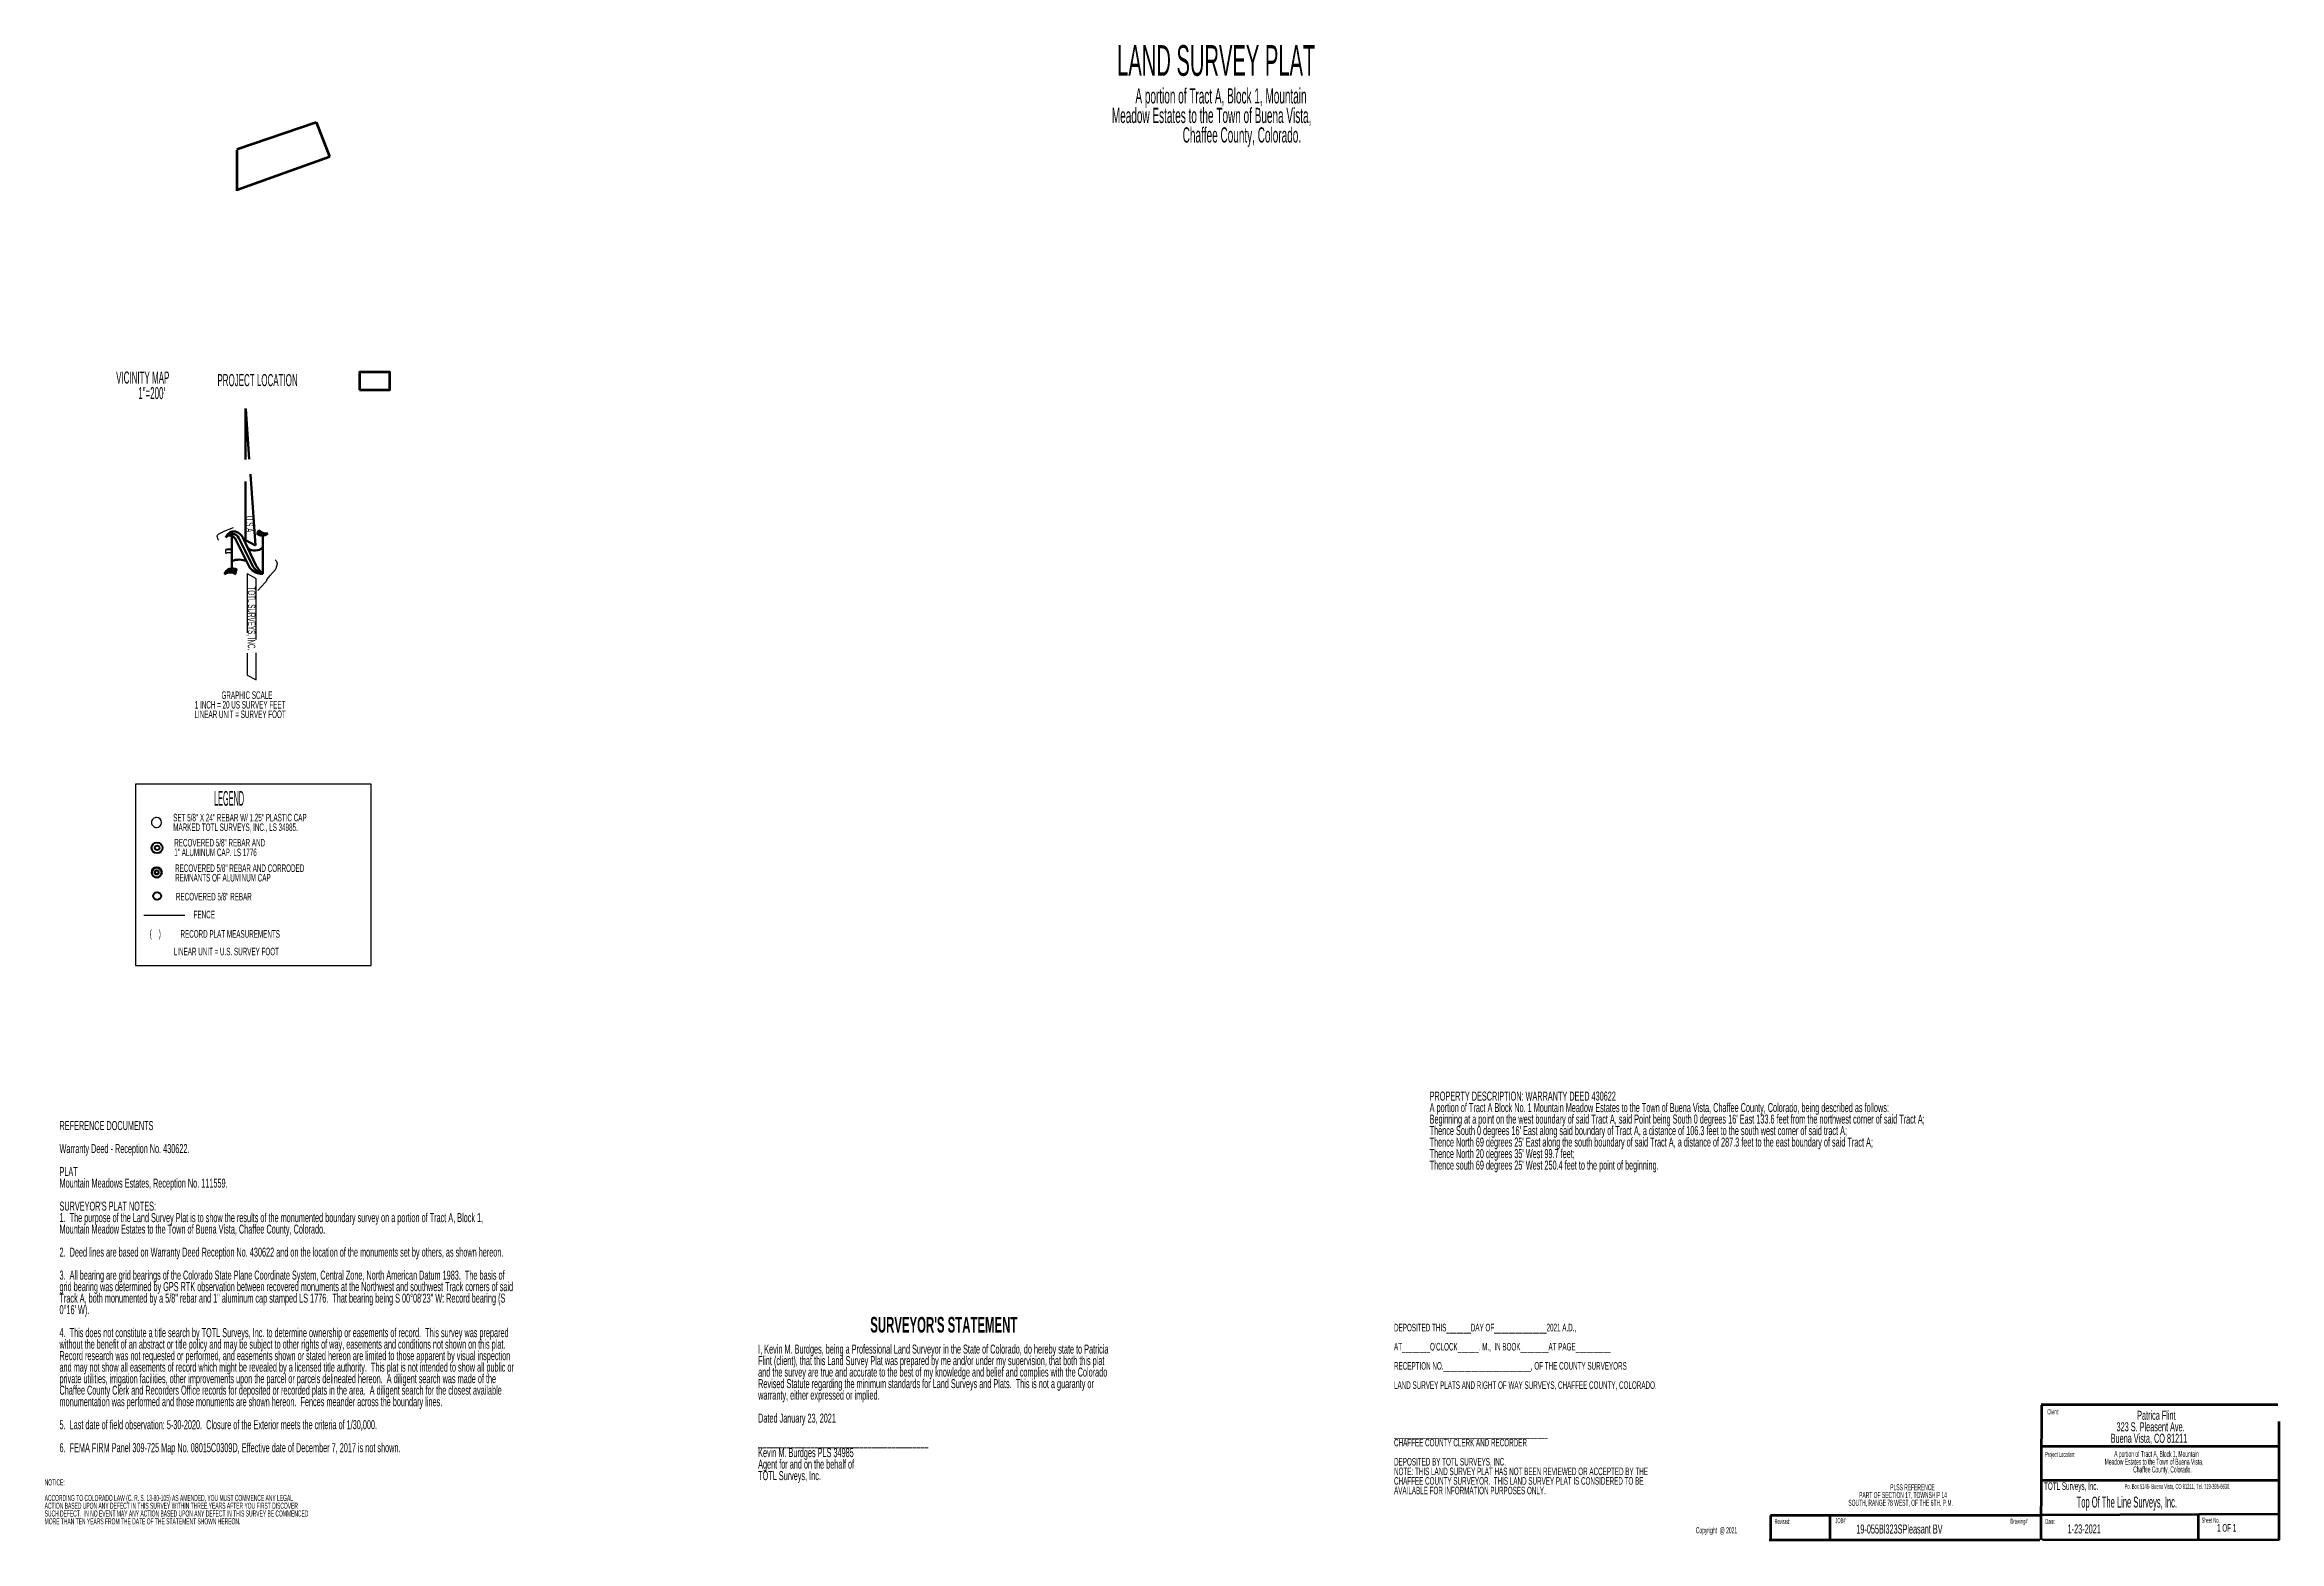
# Paper-space layout 'Layout1' of a CAD drawing. Extents: x -96 to 43, y -3 to 55.
# Drawn here: x -96.03 to -63.01, y 23.04 to 45.16 of the extents above; entities that cross this region are included whole.
import ezdxf

# ---------------------------------------------------------------- set-up
doc = ezdxf.new("R2010")
doc.units = 0
doc.header["$MEASUREMENT"] = 0
for name, color, linetype, true_color in [('Dot_Layer', 7, 'Continuous', 0x000000), ('Fence', 7, 'Continuous', 0xffffff), ('Layout', 5, 'Continuous', 0x0000ff), ('Text', 5, 'Continuous', 0x0000ff)]:
    doc.layers.add(name, color=color, linetype=linetype, true_color=true_color)
doc.styles.add('Arial29', font='arialbd.ttf', dxfattribs={"width": 0.404494, "height": 0.296667})

psp = doc.layouts.get("Layout1")

# ---------------------------------------------------------------- texts
at = {"layer": 'Layout'}
for s, height, width, p in [('LAND SURVEY PLAT', 0.45333, 0.491071, (-80.186, 44.698)), ('A portion of Tract A, Block 1, Mountain ', 0.225, 0.491071, (-79.916, 44.289)), ('Meadow Estates to the Town of Buena Vista, ', 0.225, 0.491071, (-80.264, 44)), ('Chaffee County, Colorado.', 0.225, 0.491071, (-79.217, 43.712)), ('VICINITY MAP', 0.17833, 0.494403, (-94.978, 40.15)), ('PROJECT LOCATION', 0.17833, 0.494403, (-93.481, 40.112)), ('1"=200\'', 0.1783, 0.494403, (-94.651, 39.92)), ('1 INCH = 20 US SURVEY FEET', 0.11167, 0.496988, (-93.815, 35.348)), ('GRAPHIC SCALE', 0.11167, 0.496988, (-93.421, 35.49)), ('LINEAR UNIT = SURVEY FOOT', 0.11167, 0.496988, (-93.82, 35.207)), ('LEGEND', 0.2183, 0.357143, (-93.53, 33.911)), ('RECOVERED 5/8" REBAR AND ', 0.11167, 0.496988, (-94.119, 33.309)), ('1" ALUMINUM CAP. LS 1776', 0.11167, 0.496988, (-94.119, 33.167)), ('RECOVERED 5/8" REBAR AND CORRODED ', 0.11167, 0.496988, (-94.107, 32.933)), ('REMNANTS OF ALUMINUM CAP', 0.11167, 0.496988, (-94.107, 32.792)), ('RECOVERED 5/8" REBAR ', 0.11167, 0.496988, (-94.094, 32.512)), ('(    )', 0.1117, 0.496988, (-94.482, 31.968)), ('RECORD PLAT MEASUREMENTS', 0.11167, 0.496988, (-94.027, 31.961)), ('FENCE', 0.1117, 0.496988, (-93.833, 32.247)), ('LINEAR UNIT = U.S. SURVEY FOOT', 0.11167, 0.496988, (-94.126, 31.701)), ('A portion of Tract A Block No. 1 Mountain Meadow Estates to the Town of Buena Vista, Chaffee County, Colorado, being described as follows:', 0.133333, 0.50505, (-75.568, 29.384)), ('PROPERTY DESCRIPTION: WARRANTY DEED 430622', 0.13333, 0.50505, (-75.568, 29.554)), ('REFERENCE DOCUMENTS', 0.13333, 0.50505, (-95.815, 29.118)), ("Thence South 0 degrees 16' East along said boundary of Tract A, a distance of 106.3 feet to the south west corner of said tract A;", 0.133333, 0.50505, (-75.568, 29.044)), ("Beginning at a point on the west boundary of said Tract A, said Point being South 0 degrees 16' East 133.6 feet from the northwest corner of said Tract A;", 0.133333, 0.50505, (-75.568, 29.214)), ('Warranty Deed - Reception No. 430622.', 0.13333, 0.50505, (-95.815, 28.778)), ("Thence North 69 degrees 25' East along the south boundary of said Tract A, a distance of 287.3 feet to the east boundary of said Tract A;", 0.133333, 0.50505, (-75.568, 28.874)), ("Thence North 20 degrees 35' West 99.7 feet;", 0.13333, 0.50505, (-75.568, 28.704)), ('PLAT ', 0.1333, 0.50505, (-95.815, 28.438)), ('Mountain Meadows Estates, Reception No. 111559.', 0.13333, 0.50505, (-95.815, 28.268)), ("Thence south 69 degrees 25' West 250.4 feet to the point of beginning.", 0.13333, 0.50505, (-75.568, 28.534)), ("SURVEYOR'S PLAT NOTES:", 0.13333, 0.50505, (-95.815, 27.928)), ('1.  The purpose of the Land Survey Plat is to show the results of the monumented boundary survey on a portion of Tract A, Block 1, ', 0.133333, 0.50505, (-95.815, 27.758)), ('Mountain Meadow Estates to the Town of Buena Vista, Chaffee County, Colorado.', 0.13333, 0.50505, (-95.815, 27.588)), ('2.  Deed lines are based on Warranty Deed Reception No. 430622 and on the location of the monuments set by others, as shown hereon.', 0.133333, 0.50505, (-95.815, 27.248)), ('3.  All bearing are grid bearings of the Colorado State Plane Coordinate System, Central Zone, North American Datum 1983.  The basis of ', 0.133333, 0.50505, (-95.815, 26.908)), ('grid bearing was determined by GPS RTK observation between recovered monuments at the Northwest and southwest Track corners of said ', 0.133333, 0.50505, (-95.815, 26.738)), ('Track A, both monumented by a 5/8" rebar and 1" aluminum cap stamped LS 1776.  That bearing being S 00%%D08\'23" W: Record bearing (S ', 0.133333, 0.50505, (-95.815, 26.568)), ("0%%D16' W).", 0.13333, 0.50505, (-95.815, 26.398)), ('4.  This does not constitute a title search by TOTL Surveys, Inc. to determine ownership or easements of record.  This survey was prepared ', 0.133333, 0.50505, (-95.815, 26.058)), ('DEPOSITED THIS_______DAY OF_______________2021 A.D., ', 0.11167, 0.496988, (-76.094, 26.144)), ('without the benefit of an abstract or title policy and may be subject to other rights of way, easements and conditions not shown on this plat.  ', 0.133333, 0.50505, (-95.815, 25.888)), ('Record research was not requested or performed, and easements shown or stated hereon are limited to those apparent by visual inspection ', 0.133333, 0.50505, (-95.815, 25.718)), ('Flint (client), that this Land Survey Plat was prepared by me and/or under my supervision, that both this plat ', 0.133333, 0.50505, (-85.491, 25.645)), ('I, Kevin M. Burdges, being a Professional Land Surveyor in the State of Colorado, do hereby state to Patricia ', 0.133333, 0.50505, (-85.491, 25.815)), ("AT________O'CLOCK______. M.,  IN BOOK________AT PAGE__________ ", 0.11167, 0.496988, (-76.094, 25.861)), ('and may not show all easements of record which might be revealed by a licensed title authority.  This plat is not intended to show all public or ', 0.133333, 0.50505, (-95.815, 25.548)), ('private utilities, irrigation facilities, other improvements upon the parcel or parcels delineated hereon.  A diligent search was made of the ', 0.133333, 0.50505, (-95.815, 25.378)), ('and the survey are true and accurate to the best of my knowledge and belief and complies with the Colorado ', 0.133333, 0.50505, (-85.491, 25.475)), ('Revised Statute regarding the minimum standards for Land Surveys and Plats.  This is not a guaranty or ', 0.133333, 0.50505, (-85.491, 25.305)), ('RECEPTION NO._________________________, OF THE COUNTY SURVEYORS', 0.11167, 0.496988, (-76.094, 25.578)), ('Chaffee County Clerk and Recorders Office records for deposited or recorded plats in the area.  A diligent search for the closest available ', 0.133333, 0.50505, (-95.815, 25.208)), ('monumentation was performed and those monuments are shown hereon.  Fences meander across the boundary lines.', 0.133333, 0.50505, (-95.815, 25.038)), ('warranty, either expressed or implied.', 0.13333, 0.50505, (-85.491, 25.135)), ('LAND SURVEY PLATS AND RIGHT OF WAY SURVEYS, CHAFFEE COUNTY, COLORADO.', 0.11167, 0.496988, (-76.094, 25.294)), ('5.  Last date of field observation: 5-30-2020.  Closure of the Exterior meets the criteria of 1/30,000.', 0.133333, 0.50505, (-95.815, 24.698)), ('Dated January 23, 2021', 0.13333, 0.50505, (-85.491, 24.795)), ('Client:', 0.075, 0.477273, (-66.44, 24.917)), ('323 S. Pleasent Ave.', 0.13333, 0.50505, (-65.417, 24.667)), ('Patrica Flint', 0.13333, 0.50505, (-65.113, 24.837)), ('6.  FEMA FIRM Panel 309-725 Map No. 08015C0309D, Effective date of December 7, 2017 is not shown.', 0.13333, 0.50505, (-95.815, 24.358)), ('____________________________________________', 0.11167, 0.496988, (-76.094, 24.586)), ('CHAFFEE COUNTY CLERK AND RECORDER', 0.11167, 0.496988, (-76.094, 24.444)), ('Buena Vista, CO 81211', 0.13333, 0.50505, (-65.504, 24.497)), ('__________________________________________', 0.13333, 0.50505, (-85.491, 24.455)), ('Agent for and on the behalf of', 0.13333, 0.50505, (-85.491, 24.115)), ('Kevin M. Burdges PLS 34985', 0.13333, 0.50505, (-85.491, 24.285)), ('DEPOSITED BY TOTL SURVEYS, INC.', 0.11167, 0.496988, (-76.094, 24.161)), ('NOTE: THIS LAND SURVEY PLAT HAS NOT BEEN REVIEWED OR ACCEPTED BY THE ', 0.11167, 0.496988, (-76.094, 24.019)), ('Project Location:', 0.075, 0.477273, (-66.473, 24.287)), ('Meadow Estates to the Town of Buena Vista, ', 0.09, 0.485075, (-65.592, 24.173)), ('A portion of Tract A, Block 1, Mountain ', 0.09, 0.485075, (-65.452, 24.288)), ('Chaffee County, Colorado.', 0.09, 0.485075, (-65.171, 24.058)), ('NOTICE:', 0.09, 0.485075, (-96.034, 23.867)), ('TOTL Surveys, Inc.', 0.13333, 0.50505, (-85.491, 23.945)), ('AVAILABLE FOR INFORMATION PURPOSES ONLY.', 0.11167, 0.496988, (-76.094, 23.736)), ('CHAFFEE COUNTY SURVEYOR.  THIS LAND SURVEY PLAT IS CONSIDERED TO BE ', 0.11167, 0.496988, (-76.094, 23.878)), ('PLSS REFERENCE', 0.09, 0.485075, (-68.762, 23.795)), ('TOTL Surveys, Inc.', 0.11167, 0.496988, (-66.488, 23.801)), ('Po. Box 5146- Buena Vista, CO 81211, Tel. 719-395-6630.', 0.075, 0.477273, (-65.298, 23.815)), ('ACCORDING TO COLORADO LAW (C. R. S. 13-80-105) AS AMENDED, YOU MUST COMMENCE ANY LEGAL ', 0.09, 0.485075, (-96.034, 23.637)), ('ACTION BASED UPON ANY DEFECT IN THIS SURVEY WITHIN THREE YEARS AFTER YOU FIRST DISCOVER ', 0.09, 0.485075, (-96.034, 23.522)), ('SUCH DEFECT.  IN NO EVENT MAY ANY ACTION BASED UPON ANY DEFECT IN THIS SURVEY BE COMMENCED ', 0.09, 0.485075, (-96.034, 23.407)), ('SOUTH, RANGE 78 WEST, OF THE 6TH. P.M.', 0.09, 0.485075, (-69.38, 23.565)), ('PART OF SECTION 17, TOWNSHIP 14 ', 0.09, 0.485075, (-69.221, 23.68)), ('Top Of The Line Surveys, Inc.', 0.16167, 0.5, (-66.007, 23.54)), ('MORE THAN TEN YEARS FROM THE DATE OF THE STATEMENT SHOWN HEREON.', 0.09, 0.485075, (-96.034, 23.292)), ('Copyright  @ 2021', 0.09, 0.485075, (-71.634, 23.159)), ('Revised:', 0.075, 0.477273, (-70.471, 23.297)), ('JOB#', 0.075, 0.477273, (-69.572, 23.309)), ('19-055Bl323SPleasant BV', 0.13333, 0.50505, (-69.263, 23.156)), ('Drawing#', 0.075, 0.477273, (-66.985, 23.3)), ('Date:', 0.075, 0.477273, (-66.47, 23.297)), ('1-23-2021', 0.1333, 0.50505, (-66.14, 23.157)), ('Sheet No.', 0.075, 0.477273, (-64.161, 23.315)), ('1 OF 1', 0.1117, 0.496988, (-63.932, 23.184))]:
    psp.add_text(s, height=height, dxfattribs=dict(at, width=width)).set_placement(p)
at = {"layer": 'Layout', "color": 5, "true_color": 0x0000ff, "width": 0.496988}
for s, p in [('SET 5/8" X 24" REBAR W/ 1.25" PLASTIC CAP', (-94.134, 33.68)), ('MARKED TOTL SURVEYS, INC., LS 34985.', (-94.134, 33.538))]:
    psp.add_text(s, height=0.11167, dxfattribs=at).set_placement(p)
at = {"layer": 'Layout', "style": 'Arial29', "width": 0.520231}
psp.add_text("SURVEYOR'S STATEMENT", height=0.23167, dxfattribs=at).set_placement((-83.834, 26.126))
at = {"layer": 'Text', "width": 0.496988}
for s, height, p in [('U.S.A.', 0.1117, (-93.061, 38.194)), ('TOTL SURVEYS, INC.', 0.11167, (-93.032, 37.152))]:
    psp.add_text(s, height=height, rotation=269.9784, dxfattribs=at).set_placement(p)

# ---------------------------------------------------------------- linework, layer by layer
at = {"layer": 'Dot_Layer', "color": 18, "linetype": 'ByBlock', "lineweight": 25, "true_color": 0x000000}
psp.add_line((-93.044, 37.345), (-92.919, 37.273), dxfattribs=at)
at = {"layer": 'Fence', "color": 7, "linetype": 'ByBlock', "true_color": 0xffffff}
psp.add_line((-94.571, 32.294), (-93.964, 32.294), dxfattribs=at)
at = {"layer": 'Layout', "color": 5, "linetype": 'ByBlock', "lineweight": 50, "true_color": 0x0000ff}
for p, q in [((-93.065, 39.026), (-93.065, 39.782)), ((-93.063, 39.772), (-93.014, 39.034)), ((-93.065, 37.838), (-93.065, 38.705)), ((-92.991, 38.813), (-92.918, 37.759)), ((-93.267, 37.898), (-93.267, 37.418)), ((-93.221, 37.862), (-93, 37.426)), ((-93.163, 37.865), (-92.954, 37.443)), ((-93.105, 37.873), (-92.913, 37.465)), ((-92.918, 37.755), (-93.064, 37.837)), ((-92.81, 37.903), (-92.811, 37.337))]:
    psp.add_line(p, q, dxfattribs=at)
at = {"layer": 'Layout', "color": 5, "linetype": 'ByBlock', "lineweight": 25, "true_color": 0x0000ff}
for p, q in [((-93.395, 37.963), (-93.246, 38.023)), ((-92.897, 37.933), (-92.868, 37.984)), ((-93.483, 37.896), (-93.48, 37.909)), ((-93.482, 37.881), (-93.483, 37.896)), ((-93.468, 37.843), (-93.482, 37.879)), ((-93.48, 37.909), (-93.472, 37.921)), ((-93.471, 37.921), (-93.459, 37.93)), ((-93.459, 37.837), (-93.467, 37.843)), ((-93.459, 37.93), (-93.431, 37.944)), ((-93.429, 37.945), (-93.395, 37.959)), ((-93.196, 37.399), (-93.212, 37.335)), ((-93.043, 37.343), (-93.043, 36.465)), ((-92.707, 37.31), (-92.623, 37.403)), ((-92.63, 37.547), (-92.616, 37.537)), ((-92.613, 37.434), (-92.629, 37.395)), ((-92.615, 37.535), (-92.607, 37.519)), ((-92.604, 37.468), (-92.613, 37.434)), ((-92.607, 37.519), (-92.6, 37.492)), ((-92.6, 37.489), (-92.604, 37.468)), ((-92.916, 37.269), (-92.916, 36.366)), ((-92.775, 37.209), (-92.882, 37.09)), ((-92.762, 37.227), (-92.775, 37.209)), ((-92.751, 37.247), (-92.762, 37.227)), ((-92.756, 37.24), (-92.733, 37.278)), ((-92.728, 37.281), (-92.708, 37.308)), ((-93.044, 36.167), (-93.043, 35.843)), ((-92.91, 35.774), (-92.91, 36.173)), ((-93.043, 35.843), (-92.91, 35.774))]:
    psp.add_line(p, q, dxfattribs=at)
at = {"layer": 'Layout', "color": 5, "linetype": 'ByBlock', "lineweight": 80, "true_color": 0x0000ff}
for p, q in [((-66.528, 25.052), (-66.534, 23.063)), ((-63.033, 25.058), (-66.533, 25.058)), ((-63.015, 23.061), (-63.015, 24.811)), ((-63.038, 24.44), (-66.538, 24.44)), ((-63.038, 23.94), (-66.538, 23.94)), ((-68.007, 23.422), (-70.529, 23.422)), ((-70.529, 23.422), (-70.529, 23.047)), ((-69.651, 23.041), (-69.651, 23.416)), ((-66.529, 23.422), (-68.029, 23.422)), ((-63.028, 23.44), (-66.538, 23.426)), ((-64.206, 23.065), (-64.208, 23.44)), ((-70.551, 23.061), (-68.051, 23.061)), ((-68.051, 23.061), (-66.551, 23.061)), ((-66.511, 23.066), (-63.012, 23.062))]:
    psp.add_line(p, q, dxfattribs=at)
at = {"layer": 'Layout', "color": 5, "linetype": 'ByBlock', "lineweight": 120, "true_color": 0x0000ff}
psp.add_lwpolyline([(-91.381, 40.057), (-90.932, 40.057), (-90.932, 40.319), (-91.381, 40.319), (-91.381, 40.057)], dxfattribs=at)
at = {"layer": 'Layout', "color": 5, "linetype": 'ByBlock', "lineweight": 25, "true_color": 0x0000ff}
psp.add_lwpolyline([(-94.694, 31.552), (-91.21, 31.552), (-91.21, 34.231), (-94.694, 34.231), (-94.694, 31.552)], dxfattribs=at)
at = {"layer": 'Layout', "color": 18, "linetype": 'ByBlock', "lineweight": 40, "true_color": 0x000000}
for centre, radius in [((-94.374, 33.289), 0.0803), ((-94.372, 33.29), 0.0338), ((-94.372, 32.577), 0.057)]:
    psp.add_circle(centre, radius, dxfattribs=at)
at = {"layer": 'Layout', "color": 18, "linetype": 'ByBlock', "lineweight": 50, "true_color": 0x000000}
for radius in [0.0738, 0.0282]:
    psp.add_circle((-94.379, 32.926), radius, dxfattribs=at)
at = {"layer": 'Layout', "color": 5, "linetype": 'ByBlock', "lineweight": 50, "true_color": 0x0000ff}
for centre, radius, start, end in [((-92.751, 38.091), 0.158, 222.4226, 274.4377), ((-93.177, 37.787), 0.203, 122.9934, 153.5057), ((-93.264, 37.821), 0.11, 23.7858, 149.2587), ((-93.296, 37.816), 0.0874, 30.8007, 136.0702), ((-93.24, 37.828), 0.137, 79.4895, 110.4107), ((-93.29, 37.758), 0.219, 31.7455, 69.9288), ((-92.927, 37.879), 0.196, 237.7244, 306.5077), ((-92.818, 38.02), 0.118, 228.1797, 312.632), ((-92.792, 38.048), 0.127, 224.9575, 295.0171), ((-93.262, 37.301), 0.118, 56.3207, 163.4018), ((-93.292, 37.198), 0.16, 59.4021, 121.0317), ((-93.271, 37.26), 0.127, 58.11, 144.1977), ((-93.159, 37.299), 0.25, 63.7832, 115.6677), ((-92.821, 37.563), 0.225, 217.2673, 272.7345), ((-92.71, 37.623), 0.304, 216.5471, 250.3648), ((-92.404, 37.772), 0.594, 211.1163, 226.9444)]:
    psp.add_arc(centre, radius, start, end, dxfattribs=at)
at = {"layer": 'Layout', "color": 5, "linetype": 'ByBlock', "lineweight": 25, "true_color": 0x0000ff}
for centre, radius, start, end in [((-93.313, 37.575), 0.119, 67.5387, 114.2002), ((-93.176, 37.666), 0.186, 170.5733, 188.4775), ((-93.313, 37.605), 0.102, 63.4349, 116.5651), ((-93.312, 37.547), 0.102, 63.4349, 116.5651)]:
    psp.add_arc(centre, radius, start, end, dxfattribs=at)
at = {"layer": 'Layout', "color": 5, "linetype": 'ByBlock', "true_color": 0x0000ff}
for start, end in [(90.0001, 180.0001), (0, 90), (179.9998, 269.9999), (270.0001, 0.0001)]:
    psp.add_arc((-94.38, 33.665), 0.0746, start, end, dxfattribs=at)
at = {"layer": 'Text', "color": 5, "linetype": 'ByBlock', "lineweight": 200, "true_color": 0x0000ff}
for p, q in [((-93.193, 43.612), (-92.021, 44.011)), ((-91.82, 43.506), (-92.018, 44.015)), ((-93.193, 43.601), (-93.192, 42.999)), ((-91.822, 43.503), (-93.194, 43.006))]:
    psp.add_line(p, q, dxfattribs=at)

psp.set_redraw_order([(e.dxf.handle, doc.entitydb.next_handle()) for e in psp.query("TEXT MTEXT ATTDEF DIMENSION ARC_DIMENSION")])  # texts and dimensions are drawn at this point

doc.saveas('drawing.dxf')
